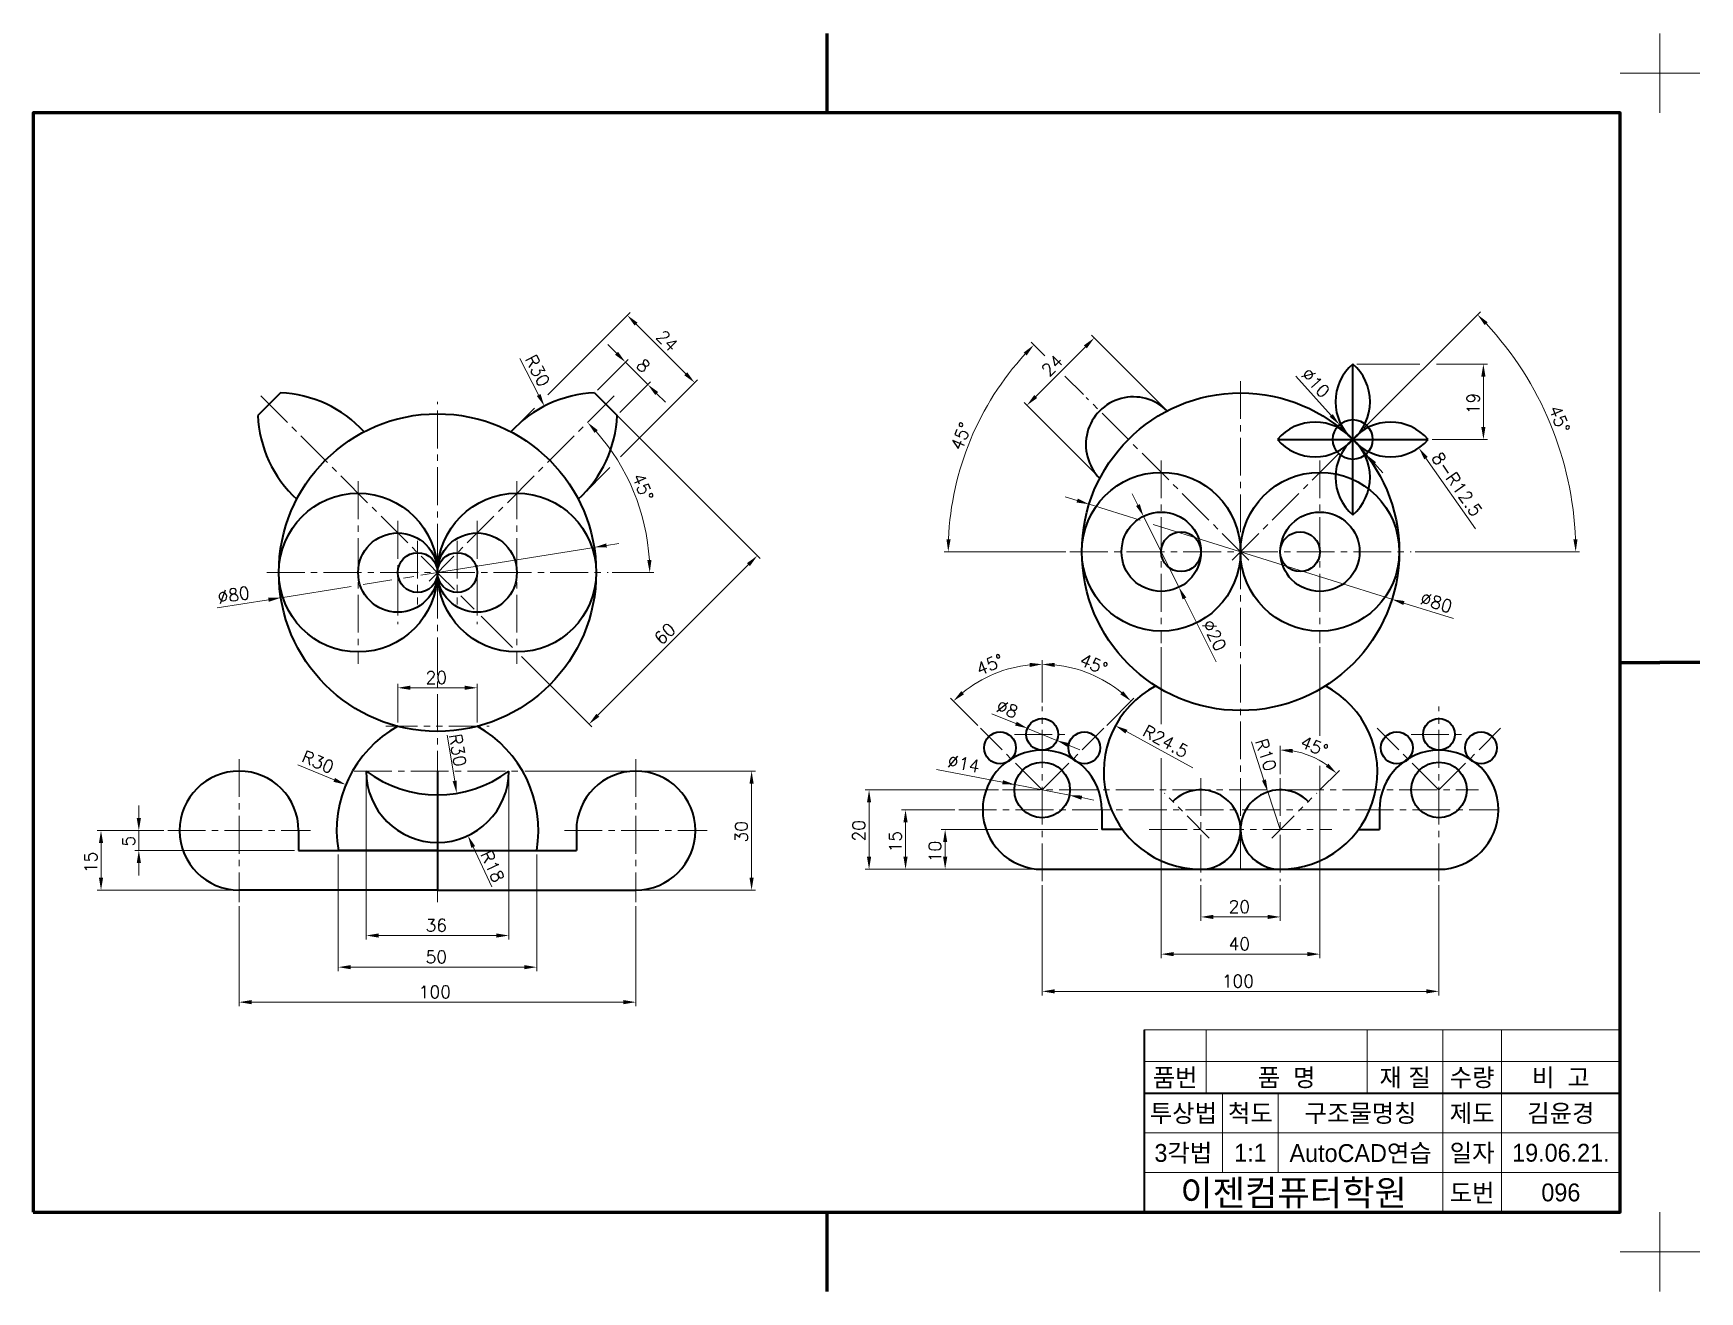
# Model space of a CAD drawing. Header units: millimetres. Extents: x 0 to 4210, y 0 to 2980.
# Drawn here: x 2110 to 2530, y 2663 to 2980 of the extents above; entities that cross this region are included whole.
import ezdxf
from ezdxf.enums import TextEntityAlignment as Align

# ---------------------------------------------------------------- set-up
doc = ezdxf.new("R2010")
doc.units = ezdxf.units.MM
doc.linetypes.add('CENTER2', pattern=[28.575, 19.05, -3.175, 3.175, -3.175])
doc.linetypes.add('PHANTOM2', pattern=[31.75, 15.875, -3.175, 3.175, -3.175, 3.175, -3.175])
for name, color, linetype, lineweight in [('가는선', 1, 'Continuous', 13), ('가상선', 1, 'PHANTOM2', 13), ('구분선', 1, 'PHANTOM2', 13), ('문자', 2, 'Continuous', 20), ('외곽선', 4, 'Continuous', 70), ('외형선', 3, 'Continuous', 40), ('중심선', 1, 'CENTER2', 13), ('치수선', 1, 'Continuous', 13)]:
    doc.layers.add(name, color=color, linetype=linetype, lineweight=lineweight)
doc.styles.get("Standard").update_dxf_attribs({"font": 'romans.shx'})
doc.styles.add('한글', font='')
doc.styles.get('한글').set_extended_font_data('Gulim')

msp = doc.modelspace()

# ---------------------------------------------------------------- texts
at = {"layer": '문자', "ltscale": 0.5}
for s, rotation, p in [('24', 315, (2266.73, 2903.36)), ('R30', 297.2646, (2233.81, 2897.98)), ('24', 45, (2366.02, 2893.3)), ('8', 315, (2261.71, 2896.11)), ('∅10', 311.9058, (2429.34, 2893.92)), ('19', 90, (2474.49, 2884.03)), ('45°', 292.5, (2491.87, 2885.43)), ('45°', 67.5, (2343.91, 2874.65)), ('8-R12.5', 304.9284, (2462.27, 2873.06)), ('45°', 292.5, (2260.84, 2868.33)), ('∅80', 9.1105, (2156.72, 2836.32)), ('∅80', 342.5838, (2459.28, 2836.33)), ('60', 45, (2268.38, 2825.72)), ('∅20', 296.5107, (2404.44, 2831.27)), ('45°', 22.5, (2348.46, 2818.18)), ('45°', 337.5, (2373.45, 2820.94)), ('∅8', 337.7383, (2352.38, 2809.36)), ('R24.5', 331.5231, (2389.24, 2803.19)), ('R30', 279.3008, (2214.76, 2803.25)), ('R10', 288.1944, (2417.89, 2801.66)), ('45°', 337.5, (2429.02, 2800.24)), ('R30', 337.416, (2177.34, 2796.57)), ('∅14', 349.0044, (2340.22, 2795.25)), ('30', 90, (2290.04, 2776.15)), ('20', 90, (2319.64, 2776.4)), ('5', 90, (2135.59, 2775.15)), ('15', 90, (2328.84, 2773.67)), ('15', 90, (2126.06, 2768.43)), ('R18', 295.2045, (2222.56, 2773.18)), ('10', 90, (2338.82, 2771.17))]:
    msp.add_text(s, height=3.15, rotation=rotation, dxfattribs=at).set_placement(p)
for s, p in [('20', (2208.87, 2816.13)), ('20', (2411.28, 2758.4)), ('36', (2208.87, 2753.72)), ('40', (2411.28, 2749.03)), ('50', (2208.87, 2745.75)), ('100', (2409.55, 2739.65)), ('100', (2207.15, 2736.93))]:
    msp.add_text(s, height=3.15, dxfattribs=at).set_placement(p)
at = {"layer": '문자', "ltscale": 0.5, "style": '한글'}
for s, height, p in [('품번', 4.5, (2397.79, 2717)), ('품  명', 4.5, (2425.9, 2717)), ('재 질', 4.5, (2455.75, 2717)), ('수량', 4.5, (2472.64, 2717)), ('비  고', 4.5, (2495.01, 2717)), ('투상법', 4.5, (2399.86, 2708)), ('척도', 4.5, (2416.76, 2708)), ('구조물명칭', 4.5, (2444.54, 2708)), ('제도', 4.5, (2472.64, 2708)), ('김윤경', 4.5, (2495.01, 2708)), ('3각법', 4.5, (2399.86, 2698)), ('AutoCAD연습', 4.5, (2444.54, 2698)), ('일자', 4.5, (2472.64, 2698)), ('1:1', 4.5, (2416.76, 2698)), ('19.06.21.', 4.5, (2495.01, 2698)), ('이젠컴퓨터학원', 6.5, (2427.64, 2688)), ('도번', 4.5, (2472.64, 2688)), ('096', 4.5, (2495.01, 2688))]:
    msp.add_text(s, height=height, dxfattribs=at).set_placement(p, align=Align.MIDDLE)

# ---------------------------------------------------------------- linework, layer by layer
at = {"layer": '가는선', "ltscale": 0.5}
for p, q in [((2390, 2729), (2510, 2729)), ((2405.58, 2729), (2405.58, 2713)), ((2446.22, 2729), (2446.22, 2713)), ((2465.27, 2729), (2465.27, 2683)), ((2480.01, 2729), (2480.01, 2683)), ((2390, 2721), (2510, 2721)), ((2409.73, 2713), (2409.73, 2693)), ((2423.8, 2713), (2423.8, 2693)), ((2390, 2703), (2510, 2703)), ((2390, 2693), (2510, 2693))]:
    msp.add_line(p, q, dxfattribs=at)
at = {"layer": '가상선', "ltscale": 0.5}
for p, q in [((2198.87, 2805.42), (2224.87, 2805.42)), ((2406.4, 2777.27), (2395.09, 2788.59)), ((2422.16, 2777.27), (2433.47, 2788.59))]:
    msp.add_line(p, q, dxfattribs=at)
at = {"layer": '구분선', "ltscale": 0.5}
for points in [[(2510, 2970), (2520, 2970), (2520, 2980)], [(2520, 2980), (2520, 2970), (2530, 2970)], [(2520, 2980), (2520, 2970), (2530, 2970)], [(2520, 2960), (2520, 2970), (2510, 2970)], [(2530, 2970), (2520, 2970), (2520, 2960)], [(2530, 2970), (2520, 2970), (2520, 2960)], [(2510, 2673), (2520, 2673), (2520, 2683)], [(2510, 2673), (2520, 2673), (2520, 2683)], [(2520, 2683), (2520, 2673), (2530, 2673)], [(2520, 2683), (2520, 2673), (2530, 2673)], [(2520, 2683), (2520, 2673), (2530, 2673)], [(2520, 2683), (2520, 2673), (2530, 2673)], [(2520, 2663), (2520, 2673), (2510, 2673)], [(2530, 2673), (2520, 2673), (2520, 2663)], [(2530, 2673), (2520, 2673), (2520, 2663)]]:
    msp.add_lwpolyline(points, dxfattribs=at)
at = {"layer": '외곽선', "ltscale": 0.5}
for p, q in [((2310, 2980), (2310, 2970)), ((2310, 2970), (2310, 2960)), ((2510, 2821.5), (2520, 2821.5)), ((2530, 2821.5), (2520, 2821.5)), ((2530, 2821.5), (2520, 2821.5)), ((2510, 2683), (2510, 2729)), ((2310, 2683), (2310, 2673)), ((2310, 2683), (2310, 2673)), ((2310, 2673), (2310, 2663))]:
    msp.add_line(p, q, dxfattribs=at)
msp.add_lwpolyline([(2110, 2683), (2510, 2683), (2510, 2960), (2110, 2960)], close=True, dxfattribs=at)
at = {"layer": '외형선', "ltscale": 0.5}
for p, q in [((2442.56, 2858.68), (2442.56, 2896.68)), ((2172.28, 2889.41), (2166.62, 2883.75)), ((2251.47, 2889.41), (2257.13, 2883.75)), ((2423.56, 2877.68), (2461.56, 2877.68)), ((2211.87, 2794.15), (2211.87, 2764.15)), ((2379.28, 2784.4), (2379.28, 2779.4)), ((2449.28, 2784.4), (2449.28, 2779.4)), ((2176.87, 2779.15), (2176.87, 2774.15)), ((2246.87, 2779.15), (2246.87, 2774.15)), ((2384.53, 2779.4), (2379.28, 2779.4)), ((2444.03, 2779.4), (2449.28, 2779.4)), ((2176.87, 2774.15), (2246.87, 2774.15)), ((2211.87, 2774.15), (2186.87, 2774.15)), ((2364.28, 2769.4), (2464.28, 2769.4)), ((2211.87, 2764.15), (2161.87, 2764.15)), ((2211.87, 2764.15), (2261.87, 2764.15)), ((2390, 2729), (2390, 2721)), ((2390, 2721), (2390, 2713)), ((2390, 2713), (2510, 2713)), ((2390, 2713), (2390, 2693)), ((2390, 2693), (2390, 2683))]:
    msp.add_line(p, q, dxfattribs=at)
for centre, radius in [((2414.28, 2849.4), 40), ((2211.87, 2844.15), 40), ((2442.56, 2877.68), 5), ((2394.28, 2849.4), 20), ((2434.28, 2849.4), 20), ((2191.87, 2844.15), 20), ((2231.87, 2844.15), 20), ((2394.28, 2849.4), 10), ((2434.28, 2849.4), 10), ((2201.87, 2844.15), 10), ((2221.87, 2844.15), 10), ((2399.28, 2849.4), 5), ((2429.28, 2849.4), 5), ((2206.87, 2844.15), 5), ((2216.87, 2844.15), 5), ((2364.28, 2803.4), 4), ((2464.28, 2803.4), 4), ((2353.67, 2800), 4), ((2374.89, 2800), 4), ((2453.67, 2800), 4), ((2474.89, 2800), 4), ((2364.28, 2789.4), 7), ((2464.28, 2789.4), 7)]:
    msp.add_circle(centre, radius, dxfattribs=at)
for centre, radius, start, end in [((2450.69, 2887.18), 12.5, 130.5358, 229.4642), ((2434.44, 2887.18), 12.5, 310.5358, 49.4642), ((2171.19, 2859.43), 30, 42.3049, 87.9266), ((2252.56, 2859.43), 30, 92.0734, 137.6951), ((2387.27, 2876.41), 12, 44.7975, 225.2025), ((2196.6, 2884.84), 30, 182.0734, 227.6951), ((2227.15, 2884.84), 30, 312.3049, 357.9266), ((2433.06, 2869.56), 12.5, 40.5358, 139.4642), ((2452.06, 2869.56), 12.5, 40.5358, 139.4642), ((2433.06, 2885.8), 12.5, 220.5358, 319.4642), ((2450.69, 2868.18), 12.5, 130.5358, 229.4642), ((2434.44, 2868.18), 12.5, 310.5358, 49.4642), ((2452.06, 2885.8), 12.5, 220.5358, 319.4642), ((2404.28, 2793.9), 24.5, 117.685, 270), ((2424.28, 2793.9), 24.5, 270, 62.315), ((2216.45, 2779.2), 30, 119.0614, 189.6854), ((2207.3, 2779.2), 30, 350.3146, 60.9386), ((2364.28, 2784.4), 15, 0, 270), ((2464.28, 2784.4), 15, 270, 180), ((2161.87, 2779.15), 15, 0, 270), ((2211.87, 2794.15), 18, 180, 0), ((2211.87, 2818.15), 30, 233.1301, 306.8699), ((2261.87, 2779.15), 15, 270, 180), ((2404.28, 2779.4), 10, 270, 135), ((2424.28, 2779.4), 10, 45, 270)]:
    msp.add_arc(centre, radius, start, end, dxfattribs=at)
at = {"layer": '중심선', "ltscale": 0.5}
for p, q in [((2414.28, 2892.4), (2414.28, 2769.4)), ((2167.33, 2888.7), (2213.99, 2842.03)), ((2256.42, 2888.7), (2209.75, 2842.03)), ((2211.87, 2761.15), (2211.87, 2887.15)), ((2416.4, 2847.27), (2375.39, 2888.29)), ((2412.16, 2847.27), (2444.69, 2879.8)), ((2394.28, 2872.4), (2394.28, 2826.4)), ((2434.28, 2872.4), (2434.28, 2826.4)), ((2191.87, 2867.15), (2191.87, 2821.15)), ((2231.87, 2867.15), (2231.87, 2821.15)), ((2201.87, 2857.15), (2201.87, 2831.15)), ((2221.87, 2857.15), (2221.87, 2831.15)), ((2206.87, 2852.15), (2206.87, 2836.15)), ((2216.87, 2852.15), (2216.87, 2836.15)), ((2371.28, 2849.4), (2457.28, 2849.4)), ((2168.87, 2844.15), (2254.87, 2844.15)), ((2364.28, 2766.4), (2364.28, 2810.4)), ((2464.28, 2766.4), (2464.28, 2810.4)), ((2364.28, 2789.4), (2348.72, 2804.95)), ((2357.28, 2803.4), (2371.28, 2803.4)), ((2364.28, 2789.4), (2379.84, 2804.95)), ((2464.28, 2789.4), (2448.72, 2804.95)), ((2457.28, 2803.4), (2471.28, 2803.4)), ((2464.28, 2789.4), (2479.84, 2804.95)), ((2161.87, 2797.15), (2161.87, 2761.15)), ((2190.87, 2794.15), (2232.87, 2794.15)), ((2261.87, 2797.15), (2261.87, 2761.15)), ((2354.28, 2789.4), (2474.28, 2789.4)), ((2404.28, 2792.4), (2404.28, 2766.4)), ((2424.28, 2792.4), (2424.28, 2766.4)), ((2343.28, 2784.4), (2479.28, 2784.4)), ((2143.87, 2779.15), (2179.87, 2779.15)), ((2243.87, 2779.15), (2279.87, 2779.15)), ((2391.28, 2779.4), (2437.28, 2779.4))]:
    msp.add_line(p, q, dxfattribs=at)
at = {"layer": '치수선', "ltscale": 0.5}
for p, q in [((2239.64, 2888.89), (2260.42, 2909.67)), ((2261.94, 2906.74), (2274.46, 2894.22)), ((2445.39, 2880.51), (2474.72, 2909.83)), ((2395.08, 2885.57), (2376.68, 2903.96)), ((2232.63, 2898.1), (2237.37, 2888.89)), ((2257, 2899.39), (2254.78, 2901.62)), ((2364.95, 2898.72), (2361.48, 2902.2)), ((2362.65, 2888.51), (2375.16, 2901.03)), ((2252.18, 2890.11), (2259.94, 2897.87)), ((2259.23, 2897.17), (2264.89, 2891.51)), ((2443.56, 2896.68), (2459.45, 2896.68)), ((2463.67, 2896.68), (2476.49, 2896.68)), ((2257.84, 2884.46), (2265.59, 2892.22)), ((2258.02, 2873.33), (2277.39, 2892.7)), ((2374.68, 2888.99), (2370.01, 2893.67)), ((2428.23, 2893.66), (2437.12, 2883.75)), ((2475.49, 2893.53), (2475.49, 2880.83)), ((2231.08, 2880.33), (2236.29, 2885.54)), ((2255.01, 2885.87), (2293.19, 2847.69)), ((2267.11, 2889.28), (2269.34, 2887.06)), ((2378.11, 2868.6), (2359.71, 2886.99)), ((2445.9, 2873.96), (2439.22, 2881.4)), ((2462.56, 2877.68), (2476.49, 2877.68)), ((2473.46, 2855.16), (2461.02, 2872.97)), ((2248.05, 2863.36), (2255.31, 2870.61)), ((2448.01, 2871.61), (2450.11, 2869.27)), ((2373.11, 2862.31), (2370.1, 2863.25)), ((2376.11, 2861.37), (2388.98, 2857.33)), ((2388.41, 2861.16), (2387, 2863.98)), ((2389.82, 2858.34), (2398.74, 2840.45)), ((2392.29, 2856.29), (2452.45, 2837.42)), ((2251.37, 2850.49), (2207.71, 2843.48)), ((2254.48, 2850.99), (2257.59, 2851.48)), ((2370.28, 2849.4), (2339.6, 2849.4)), ((2458.28, 2849.4), (2499.75, 2849.4)), ((2212.58, 2843.45), (2216.12, 2839.91)), ((2290.25, 2846.17), (2252.28, 2808.2)), ((2255.87, 2844.15), (2266.37, 2844.15)), ((2190.09, 2840.66), (2172.38, 2837.82)), ((2200.4, 2842.31), (2193.13, 2841.15)), ((2205.88, 2843.19), (2203.29, 2842.78)), ((2156.33, 2835.25), (2169.27, 2837.32)), ((2217.75, 2838.28), (2221.12, 2834.91)), ((2408.11, 2821.67), (2400.15, 2837.63)), ((2467.95, 2832.56), (2455.45, 2836.48)), ((2222.85, 2833.18), (2230.76, 2825.26)), ((2233.05, 2822.98), (2250.76, 2805.27)), ((2394.28, 2825.4), (2394.28, 2806)), ((2434.28, 2825.4), (2434.28, 2803)), ((2364.28, 2811.4), (2364.28, 2822.05)), ((2364.28, 2811.4), (2364.28, 2822.05)), ((2201.87, 2806.42), (2201.87, 2816.13)), ((2205.02, 2815.13), (2218.72, 2815.13)), ((2221.87, 2806.42), (2221.87, 2816.13)), ((2348.02, 2805.66), (2341.19, 2812.48)), ((2380.54, 2805.66), (2387.37, 2812.48)), ((2351.62, 2808.58), (2357.66, 2806.1)), ((2214.33, 2803.18), (2216.21, 2791.66)), ((2367.98, 2801.88), (2360.58, 2804.91)), ((2402.27, 2794.99), (2385.51, 2804.08)), ((2417.02, 2801.48), (2420.17, 2791.89)), ((2370.9, 2800.69), (2373.81, 2799.49)), ((2394.28, 2797.42), (2394.28, 2747.03)), ((2424.28, 2793.4), (2424.28, 2800.47)), ((2176.66, 2795.75), (2185.84, 2791.93)), ((2193.87, 2793.15), (2193.87, 2751.72)), ((2229.87, 2793.15), (2229.87, 2751.72)), ((2233.87, 2794.15), (2292.04, 2794.15)), ((2337.67, 2794.57), (2354.32, 2791.33)), ((2434.18, 2789.3), (2439.18, 2794.3)), ((2434.28, 2795.46), (2434.28, 2747.03)), ((2291.04, 2791), (2291.04, 2767.3)), ((2353.28, 2789.4), (2319.64, 2789.4)), ((2371.15, 2788.06), (2357.41, 2790.73)), ((2424.28, 2779.4), (2421.16, 2788.9)), ((2136.59, 2782.3), (2136.59, 2785.45)), ((2320.64, 2786.25), (2320.64, 2772.55)), ((2374.24, 2787.46), (2377.34, 2786.86)), ((2342.28, 2784.4), (2328.84, 2784.4)), ((2329.84, 2772.55), (2329.84, 2781.25)), ((2135.59, 2779.15), (2126.06, 2779.15)), ((2142.87, 2779.15), (2135.59, 2779.15)), ((2136.59, 2779.15), (2136.59, 2774.15)), ((2378.28, 2779.4), (2338.82, 2779.4)), ((2339.82, 2776.25), (2339.82, 2772.55)), ((2127.06, 2776), (2127.06, 2767.3)), ((2175.87, 2774.15), (2135.59, 2774.15)), ((2186.87, 2773.15), (2186.87, 2743.75)), ((2225.6, 2764.99), (2220.88, 2775.02)), ((2236.87, 2773.15), (2236.87, 2743.75)), ((2136.59, 2771), (2136.59, 2767.85)), ((2328.84, 2769.4), (2319.64, 2769.4)), ((2338.82, 2769.4), (2328.84, 2769.4)), ((2363.28, 2769.4), (2338.82, 2769.4)), ((2160.87, 2764.15), (2126.06, 2764.15)), ((2262.87, 2764.15), (2292.04, 2764.15)), ((2364.28, 2765.4), (2364.28, 2737.65)), ((2404.28, 2765.4), (2404.28, 2756.4)), ((2424.28, 2765.4), (2424.28, 2756.4)), ((2464.28, 2765.4), (2464.28, 2737.65)), ((2161.87, 2760.15), (2161.87, 2734.93)), ((2261.87, 2760.15), (2261.87, 2734.93)), ((2407.43, 2757.4), (2421.13, 2757.4)), ((2197.02, 2752.72), (2226.72, 2752.72)), ((2397.43, 2748.03), (2431.13, 2748.03)), ((2190.02, 2744.75), (2233.72, 2744.75)), ((2367.43, 2738.65), (2461.13, 2738.65)), ((2165.02, 2735.93), (2258.72, 2735.93))]:
    msp.add_line(p, q, dxfattribs=at)
for centre, radius, start, end in [((2414.28, 2849.4), 84.47, 2.1367, 42.8633), ((2414.28, 2849.4), 73.68, 137.4499, 177.5501), ((2211.87, 2844.15), 53.49, 3.3744, 41.6256), ((2364.28, 2789.4), 31.65, 95.7048, 129.2952), ((2364.28, 2789.4), 31.65, 50.7048, 84.2952), ((2424.28, 2779.4), 20.07, 54.0005, 80.9995)]:
    msp.add_arc(centre, radius, start, end, dxfattribs=at)
for points in [[(2262.31, 2907.11), (2261.57, 2906.37), (2259.71, 2908.96)], [(2475.82, 2906.49), (2476.57, 2907.22), (2474.01, 2909.13)], [(2374.79, 2901.4), (2375.54, 2900.66), (2377.39, 2903.25)], [(2257.37, 2899.77), (2256.63, 2899.02), (2259.23, 2897.17)], [(2359.62, 2899.58), (2360.38, 2898.86), (2362.18, 2901.49)], [(2274.83, 2894.59), (2274.09, 2893.85), (2276.68, 2891.99)], [(2474.96, 2893.53), (2476.01, 2893.53), (2475.49, 2896.68)], [(2267.49, 2889.65), (2266.74, 2888.91), (2264.89, 2891.51)], [(2237.84, 2889.13), (2236.9, 2888.65), (2238.81, 2886.09)], [(2362.28, 2888.88), (2363.02, 2888.14), (2360.42, 2886.28)], [(2251.48, 2879.33), (2252.24, 2880.05), (2249.7, 2881.98)], [(2437.51, 2884.1), (2436.73, 2883.4), (2439.22, 2881.4)], [(2474.96, 2880.83), (2476.01, 2880.83), (2475.49, 2877.68)], [(2448.4, 2871.97), (2447.62, 2871.26), (2445.9, 2873.96)], [(2461.45, 2873.27), (2460.59, 2872.67), (2459.22, 2875.56)], [(2373.26, 2862.81), (2372.95, 2861.81), (2376.11, 2861.37)], [(2388.88, 2861.4), (2387.94, 2860.93), (2389.82, 2858.34)], [(2341.2, 2852.53), (2340.15, 2852.56), (2340.6, 2849.4)], [(2499.22, 2852.56), (2498.17, 2852.54), (2498.75, 2849.4)], [(2254.4, 2851.5), (2254.56, 2850.47), (2251.37, 2850.49)], [(2289.88, 2846.54), (2290.62, 2845.8), (2292.48, 2848.4)], [(2265.8, 2847.32), (2264.75, 2847.29), (2265.37, 2844.15)], [(2400.62, 2837.86), (2399.68, 2837.39), (2398.74, 2840.45)], [(2169.18, 2837.84), (2169.35, 2836.8), (2172.38, 2837.82)], [(2455.61, 2836.98), (2455.29, 2835.98), (2452.45, 2837.42)], [(2361.11, 2821.41), (2361.16, 2820.37), (2364.28, 2821.05)], [(2367.4, 2820.37), (2367.45, 2821.41), (2364.28, 2821.05)], [(2205.02, 2815.66), (2205.02, 2814.61), (2201.87, 2815.13)], [(2218.72, 2815.66), (2218.72, 2814.61), (2221.87, 2815.13)], [(2344.59, 2813.5), (2343.88, 2814.28), (2341.9, 2811.78)], [(2384.68, 2814.28), (2383.97, 2813.5), (2386.66, 2811.78)], [(2251.91, 2808.57), (2252.65, 2807.83), (2250.05, 2805.97)], [(2357.86, 2806.59), (2357.46, 2805.62), (2360.58, 2804.91)], [(2371.1, 2801.17), (2370.7, 2800.2), (2367.98, 2801.88)], [(2385.76, 2804.54), (2385.26, 2803.61), (2382.74, 2805.58)], [(2427.38, 2798.7), (2427.46, 2799.75), (2424.28, 2799.47)], [(2290.51, 2791), (2291.56, 2791), (2291.04, 2794.15)], [(2436.42, 2796.03), (2435.74, 2795.24), (2438.47, 2793.59)], [(2186.04, 2792.42), (2185.64, 2791.45), (2188.75, 2790.72)], [(2216.73, 2791.74), (2215.69, 2791.57), (2216.72, 2788.55)], [(2320.12, 2786.25), (2321.17, 2786.25), (2320.64, 2789.4)], [(2354.42, 2791.85), (2354.22, 2790.82), (2357.41, 2790.73)], [(2420.67, 2792.05), (2419.67, 2791.72), (2421.16, 2788.9)], [(2374.34, 2787.98), (2374.14, 2786.94), (2371.15, 2788.06)], [(2136.07, 2782.3), (2137.12, 2782.3), (2136.59, 2779.15)], [(2329.31, 2781.25), (2330.36, 2781.25), (2329.84, 2784.4)], [(2126.54, 2776), (2127.59, 2776), (2127.06, 2779.15)], [(2221.36, 2775.24), (2220.41, 2774.79), (2219.54, 2777.87)], [(2339.3, 2776.25), (2340.35, 2776.25), (2339.82, 2779.4)], [(2136.07, 2771), (2137.12, 2771), (2136.59, 2774.15)], [(2320.12, 2772.55), (2321.17, 2772.55), (2320.64, 2769.4)], [(2329.31, 2772.55), (2330.36, 2772.55), (2329.84, 2769.4)], [(2339.3, 2772.55), (2340.35, 2772.55), (2339.82, 2769.4)], [(2126.54, 2767.3), (2127.59, 2767.3), (2127.06, 2764.15)], [(2290.51, 2767.3), (2291.56, 2767.3), (2291.04, 2764.15)], [(2407.43, 2757.93), (2407.43, 2756.88), (2404.28, 2757.4)], [(2421.13, 2757.93), (2421.13, 2756.88), (2424.28, 2757.4)], [(2197.02, 2753.24), (2197.02, 2752.19), (2193.87, 2752.72)], [(2226.72, 2753.24), (2226.72, 2752.19), (2229.87, 2752.72)], [(2397.43, 2748.56), (2397.43, 2747.51), (2394.28, 2748.03)], [(2431.13, 2748.56), (2431.13, 2747.51), (2434.28, 2748.03)], [(2190.02, 2745.27), (2190.02, 2744.22), (2186.87, 2744.75)], [(2233.72, 2745.27), (2233.72, 2744.22), (2236.87, 2744.75)], [(2367.43, 2739.18), (2367.43, 2738.13), (2364.28, 2738.65)], [(2461.13, 2739.18), (2461.13, 2738.13), (2464.28, 2738.65)], [(2165.02, 2736.46), (2165.02, 2735.41), (2161.87, 2735.93)], [(2258.72, 2736.46), (2258.72, 2735.41), (2261.87, 2735.93)]]:
    msp.add_solid(points, dxfattribs=at)

msp.set_redraw_order([(e.dxf.handle, doc.entitydb.next_handle()) for e in msp.query("TEXT MTEXT ATTDEF DIMENSION ARC_DIMENSION")])  # texts and dimensions are drawn at this point

doc.saveas('drawing.dxf')
